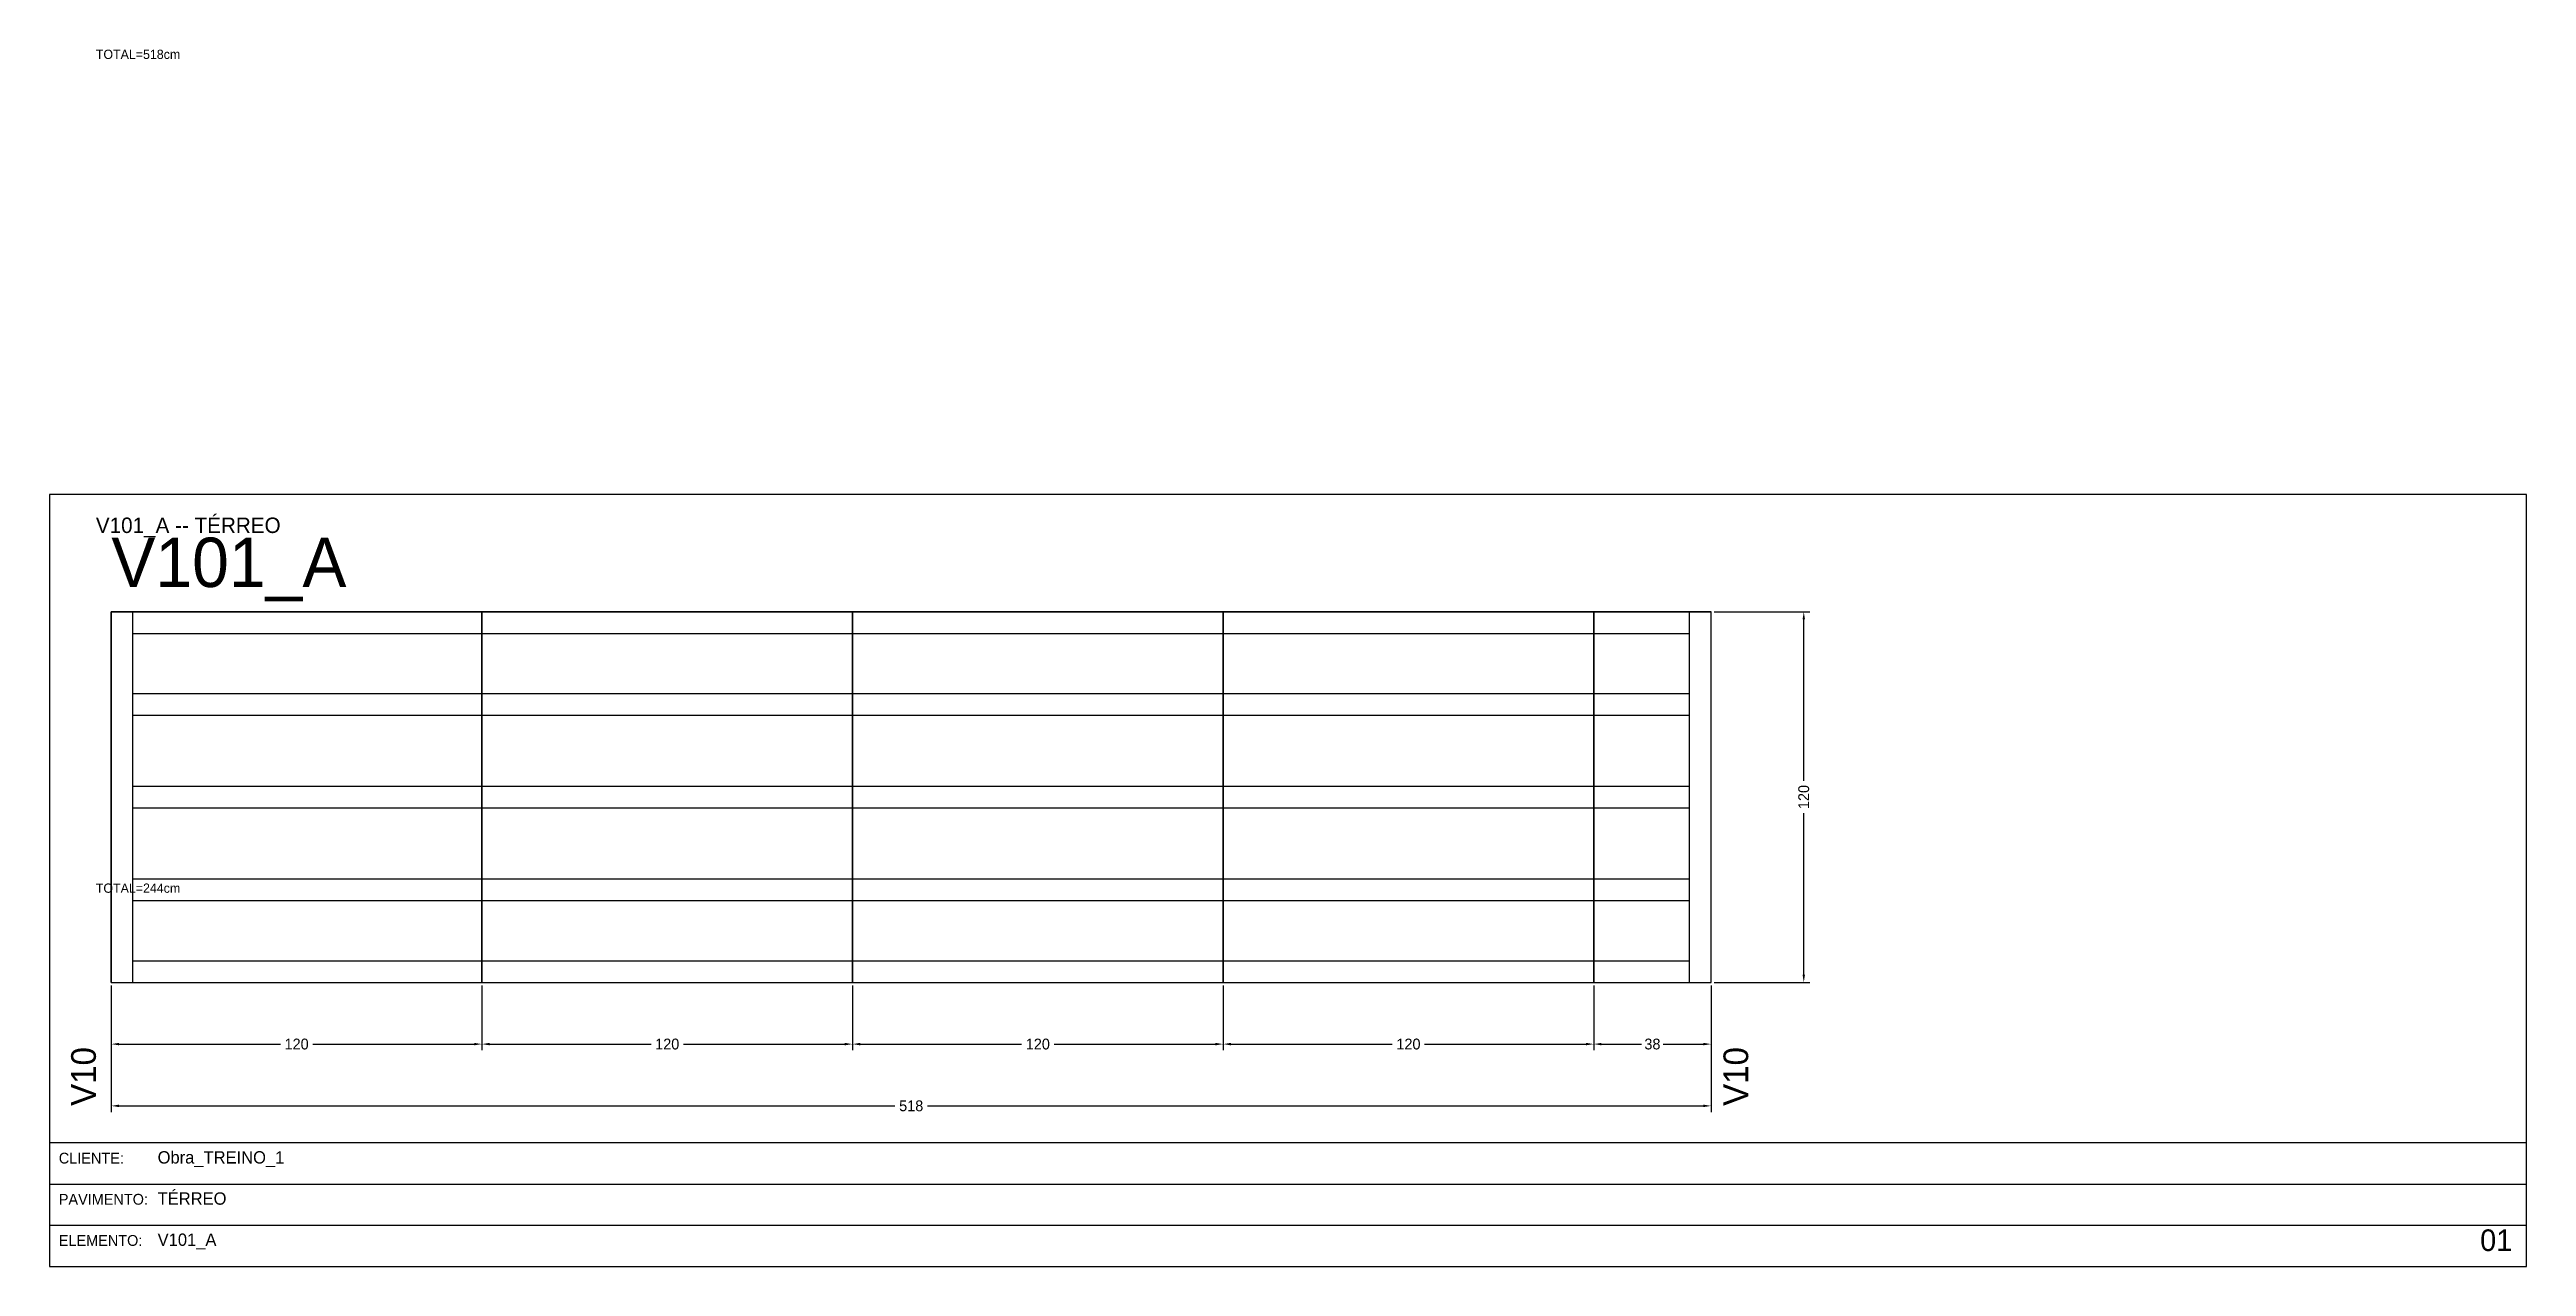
# Model space of a CAD drawing. Header units: metres. Extents: x 0 to 3268, y -4496 to 124.
# Drawn here: x 0 to 802, y -270 to 124 of the extents above; entities that cross this region are included whole.
import ezdxf

# ---------------------------------------------------------------- set-up
doc = ezdxf.new("R2010")
doc.units = ezdxf.units.M
for name, color, linetype in [('5', 5, 'Continuous'), ('BORDA_CELULA', 9, 'Continuous'), ('CARIMBO', 9, 'Continuous'), ('COTA', 241, 'Continuous'), ('NOMENCLATURA', 7, 'Continuous'), ('Painéis', 200, 'Continuous'), ('SARR_2.2x7', 40, 'Continuous')]:
    doc.layers.add(name, color=color, linetype=linetype)
doc.dimstyles.new('COTA', dxfattribs={"dimtxt": 3.5, "dimasz": 2.5, "dimexe": 2, "dimexo": 1, "dimgap": 0.9, "dimtad": 1, "dimdec": 0, "dimrnd": 1, "dimcen": 2.5, "dimclrd": 4, "dimclre": 4, "dimclrt": 4, "dimazin": 3, "dimtfac": 1, "dimtmove": 0, "dimatfit": 3})

msp = doc.modelspace()

# ---------------------------------------------------------------- texts
at = {"layer": '5'}
for p in [(15, -218), (550, -218)]:
    msp.add_text('V10', height=8, rotation=90, dxfattribs=at).set_placement(p)
at = {"layer": 'CARIMBO', "color": 2}
for s, p in [('Obra_TREINO_1', (35, -236.67)), ('TÉRREO', (35, -250)), ('V101_A', (35, -263.33))]:
    msp.add_text(s, height=4, dxfattribs=at).set_placement(p)
at = {"layer": 'CARIMBO', "color": 9}
for s, p in [('CLIENTE:', (3, -236.67)), ('PAVIMENTO:', (3, -250)), ('ELEMENTO:', (3, -263.33))]:
    msp.add_text(s, height=3.5, dxfattribs=at).set_placement(p)
at = {"layer": 'CARIMBO', "color": 3}
msp.add_text('01', height=7, dxfattribs=at).set_placement((787, -265))
at = {"layer": 'COTA'}
for s, p in [('TOTAL=518cm', (15, 121)), ('TOTAL=244cm', (15, -149))]:
    msp.add_text(s, height=3, dxfattribs=at).set_placement(p)
at = {"layer": 'NOMENCLATURA'}
for s, height, p in [('V101_A -- TÉRREO', 5, (15, -32.5)), ('V101_A', 16, (20, -50))]:
    msp.add_text(s, height=height, dxfattribs=at).set_placement(p)

# ---------------------------------------------------------------- blocks, each defined once
blk = doc.blocks.new('_CLOSEDFILLED')
at = {"color": 0, "linetype": 'BYBLOCK'}
blk.add_solid([(-1, 0.16), (0, 0), (-1, -0.16)], dxfattribs=at)
blk = doc.blocks.new('*D1')
at = {"color": 4}
for p, q in [((20, -179), (20, -200)), ((140, -179), (140, -200)), ((22.5, -198), (74.75, -198)), ((85.25, -198), (137.5, -198))]:
    blk.add_line(p, q, dxfattribs=at)
at = {"layer": 'Defpoints'}
for p in [(20, -178), (140, -178), (20, -198)]:
    blk.add_point(p, dxfattribs=at)
at = {"layer": 'COTA', "color": 4, "xscale": 2.5, "yscale": 2.5, "rotation": 180}
blk.add_blockref('_CLOSEDFILLED', (20, -198), dxfattribs=at)
at = {"layer": 'COTA', "color": 4, "xscale": 2.5, "yscale": 2.5}
blk.add_blockref('_CLOSEDFILLED', (140, -198), dxfattribs=at)
at = {"layer": 'COTA', "color": 4, "insert": (80, -198), "char_height": 3.5, "attachment_point": 5}
blk.add_mtext('120', dxfattribs=at)
blk = doc.blocks.new('*D2')
at = {"color": 4}
for p, q in [((140, -179), (140, -200)), ((260, -179), (260, -200)), ((142.5, -198), (194.75, -198)), ((205.25, -198), (257.5, -198))]:
    blk.add_line(p, q, dxfattribs=at)
at = {"layer": 'Defpoints'}
for p in [(140, -178), (260, -178), (140, -198)]:
    blk.add_point(p, dxfattribs=at)
at = {"layer": 'COTA', "color": 4, "xscale": 2.5, "yscale": 2.5, "rotation": 180}
blk.add_blockref('_CLOSEDFILLED', (140, -198), dxfattribs=at)
at = {"layer": 'COTA', "color": 4, "xscale": 2.5, "yscale": 2.5}
blk.add_blockref('_CLOSEDFILLED', (260, -198), dxfattribs=at)
at = {"layer": 'COTA', "color": 4, "insert": (200, -198), "char_height": 3.5, "attachment_point": 5}
blk.add_mtext('120', dxfattribs=at)
blk = doc.blocks.new('*D3')
at = {"color": 4}
for p, q in [((260, -179), (260, -200)), ((380, -179), (380, -200)), ((262.5, -198), (314.75, -198)), ((325.25, -198), (377.5, -198))]:
    blk.add_line(p, q, dxfattribs=at)
at = {"layer": 'Defpoints'}
for p in [(260, -178), (380, -178), (260, -198)]:
    blk.add_point(p, dxfattribs=at)
at = {"layer": 'COTA', "color": 4, "xscale": 2.5, "yscale": 2.5, "rotation": 180}
blk.add_blockref('_CLOSEDFILLED', (260, -198), dxfattribs=at)
at = {"layer": 'COTA', "color": 4, "xscale": 2.5, "yscale": 2.5}
blk.add_blockref('_CLOSEDFILLED', (380, -198), dxfattribs=at)
at = {"layer": 'COTA', "color": 4, "insert": (320, -198), "char_height": 3.5, "attachment_point": 5}
blk.add_mtext('120', dxfattribs=at)
blk = doc.blocks.new('*D4')
at = {"color": 4}
for p, q in [((380, -179), (380, -200)), ((500, -179), (500, -200)), ((382.5, -198), (434.75, -198)), ((445.25, -198), (497.5, -198))]:
    blk.add_line(p, q, dxfattribs=at)
at = {"layer": 'Defpoints'}
for p in [(380, -178), (500, -178), (380, -198)]:
    blk.add_point(p, dxfattribs=at)
at = {"layer": 'COTA', "color": 4, "xscale": 2.5, "yscale": 2.5, "rotation": 180}
blk.add_blockref('_CLOSEDFILLED', (380, -198), dxfattribs=at)
at = {"layer": 'COTA', "color": 4, "xscale": 2.5, "yscale": 2.5}
blk.add_blockref('_CLOSEDFILLED', (500, -198), dxfattribs=at)
at = {"layer": 'COTA', "color": 4, "insert": (440, -198), "char_height": 3.5, "attachment_point": 5}
blk.add_mtext('120', dxfattribs=at)
blk = doc.blocks.new('*D5')
at = {"color": 4}
for p, q in [((500, -179), (500, -200)), ((538, -179), (538, -200)), ((502.5, -198), (515.5, -198)), ((522.5, -198), (535.5, -198))]:
    blk.add_line(p, q, dxfattribs=at)
at = {"layer": 'Defpoints'}
for p in [(500, -178), (538, -178), (500, -198)]:
    blk.add_point(p, dxfattribs=at)
at = {"layer": 'COTA', "color": 4, "xscale": 2.5, "yscale": 2.5, "rotation": 180}
blk.add_blockref('_CLOSEDFILLED', (500, -198), dxfattribs=at)
at = {"layer": 'COTA', "color": 4, "xscale": 2.5, "yscale": 2.5}
blk.add_blockref('_CLOSEDFILLED', (538, -198), dxfattribs=at)
at = {"layer": 'COTA', "color": 4, "insert": (519, -198), "char_height": 3.5, "attachment_point": 5}
blk.add_mtext('38', dxfattribs=at)
blk = doc.blocks.new('*D6')
at = {"color": 4}
for p, q in [((20, -179), (20, -220)), ((538, -179), (538, -220)), ((22.5, -218), (273.75, -218)), ((284.25, -218), (535.5, -218))]:
    blk.add_line(p, q, dxfattribs=at)
at = {"layer": 'Defpoints'}
for p in [(20, -178), (538, -178), (20, -218)]:
    blk.add_point(p, dxfattribs=at)
at = {"layer": 'COTA', "color": 4, "xscale": 2.5, "yscale": 2.5, "rotation": 180}
blk.add_blockref('_CLOSEDFILLED', (20, -218), dxfattribs=at)
at = {"layer": 'COTA', "color": 4, "xscale": 2.5, "yscale": 2.5}
blk.add_blockref('_CLOSEDFILLED', (538, -218), dxfattribs=at)
at = {"layer": 'COTA', "color": 4, "insert": (279, -218), "char_height": 3.5, "attachment_point": 5}
blk.add_mtext('518', dxfattribs=at)
blk = doc.blocks.new('*D7')
at = {"color": 4}
for p, q in [((539, -58), (570, -58)), ((568, -112.75), (568, -60.5)), ((568, -175.5), (568, -123.25)), ((539, -178), (570, -178))]:
    blk.add_line(p, q, dxfattribs=at)
at = {"layer": 'Defpoints'}
for p in [(538, -58), (538, -178), (568, -178)]:
    blk.add_point(p, dxfattribs=at)
at = {"layer": 'COTA', "color": 4, "xscale": 2.5, "yscale": 2.5}
for p, rotation in [((568, -58), 90), ((568, -178), 270)]:
    blk.add_blockref('_CLOSEDFILLED', p, dxfattribs=dict(at, rotation=rotation))
at = {"layer": 'COTA', "color": 4, "insert": (568, -118), "char_height": 3.5, "attachment_point": 5, "rotation": 90}
blk.add_mtext('120', dxfattribs=at)
blk = doc.blocks.new('*D8')
at = {"color": 4}
for p, q in [((539, -58), (570, -58)), ((568, -112.75), (568, -60.5)), ((568, -175.5), (568, -123.25)), ((539, -178), (570, -178))]:
    blk.add_line(p, q, dxfattribs=at)
at = {"layer": 'Defpoints'}
for p in [(538, -58), (538, -178), (568, -178)]:
    blk.add_point(p, dxfattribs=at)
at = {"layer": 'COTA', "color": 4, "xscale": 2.5, "yscale": 2.5}
for p, rotation in [((568, -58), 90), ((568, -178), 270)]:
    blk.add_blockref('_CLOSEDFILLED', p, dxfattribs=dict(at, rotation=rotation))
at = {"layer": 'COTA', "color": 4, "insert": (568, -118), "char_height": 3.5, "attachment_point": 5, "rotation": 90}
blk.add_mtext('120', dxfattribs=at)
blk = doc.blocks.new('*D9')
at = {"color": 4}
for p, q in [((539, -58), (570, -58)), ((568, -112.75), (568, -60.5)), ((568, -175.5), (568, -123.25)), ((539, -178), (570, -178))]:
    blk.add_line(p, q, dxfattribs=at)
at = {"layer": 'Defpoints'}
for p in [(538, -58), (538, -178), (568, -178)]:
    blk.add_point(p, dxfattribs=at)
at = {"layer": 'COTA', "color": 4, "xscale": 2.5, "yscale": 2.5}
for p, rotation in [((568, -58), 90), ((568, -178), 270)]:
    blk.add_blockref('_CLOSEDFILLED', p, dxfattribs=dict(at, rotation=rotation))
at = {"layer": 'COTA', "color": 4, "insert": (568, -118), "char_height": 3.5, "attachment_point": 5, "rotation": 90}
blk.add_mtext('120', dxfattribs=at)
blk = doc.blocks.new('*D10')
at = {"color": 4}
for p, q in [((539, -58), (570, -58)), ((568, -112.75), (568, -60.5)), ((568, -175.5), (568, -123.25)), ((539, -178), (570, -178))]:
    blk.add_line(p, q, dxfattribs=at)
at = {"layer": 'Defpoints'}
for p in [(538, -58), (538, -178), (568, -178)]:
    blk.add_point(p, dxfattribs=at)
at = {"layer": 'COTA', "color": 4, "xscale": 2.5, "yscale": 2.5}
for p, rotation in [((568, -58), 90), ((568, -178), 270)]:
    blk.add_blockref('_CLOSEDFILLED', p, dxfattribs=dict(at, rotation=rotation))
at = {"layer": 'COTA', "color": 4, "insert": (568, -118), "char_height": 3.5, "attachment_point": 5, "rotation": 90}
blk.add_mtext('120', dxfattribs=at)
blk = doc.blocks.new('*D11')
at = {"color": 4}
for p, q in [((539, -58), (570, -58)), ((568, -112.75), (568, -60.5)), ((568, -175.5), (568, -123.25)), ((539, -178), (570, -178))]:
    blk.add_line(p, q, dxfattribs=at)
at = {"layer": 'Defpoints'}
for p in [(538, -58), (538, -178), (568, -178)]:
    blk.add_point(p, dxfattribs=at)
at = {"layer": 'COTA', "color": 4, "xscale": 2.5, "yscale": 2.5}
for p, rotation in [((568, -58), 90), ((568, -178), 270)]:
    blk.add_blockref('_CLOSEDFILLED', p, dxfattribs=dict(at, rotation=rotation))
at = {"layer": 'COTA', "color": 4, "insert": (568, -118), "char_height": 3.5, "attachment_point": 5, "rotation": 90}
blk.add_mtext('120', dxfattribs=at)

# ---------------------------------------------------------------- dimensions: what is measured, and where the dimension line sits
at = {"layer": 'COTA'}
for picture in ['*D7', '*D8', '*D9', '*D10', '*D11']:
    dim = msp.add_linear_dim(base=(568, -178), p1=(538, -178), p2=(538, -58), angle=90, dimstyle='COTA', dxfattribs=at)
    dim.commit()
    dim.dimension.update_dxf_attribs({"geometry": picture, "text_midpoint": (568, -118)})
for base, p1, p2, picture, middle in [((20, -198), (20, -178), (140, -178), '*D1', (80, -198)), ((20, -218), (20, -178), (538, -178), '*D6', (279, -218)), ((140, -198), (140, -178), (260, -178), '*D2', (200, -198)), ((260, -198), (260, -178), (380, -178), '*D3', (320, -198)), ((380, -198), (380, -178), (500, -178), '*D4', (440, -198)), ((500, -198), (500, -178), (538, -178), '*D5', (519, -198))]:
    dim = msp.add_linear_dim(base=base, p1=p1, p2=p2, dimstyle='COTA', dxfattribs=at)
    dim.commit()
    dim.dimension.update_dxf_attribs({"geometry": picture, "text_midpoint": middle})

# ---------------------------------------------------------------- linework, layer by layer
at = {"layer": 'BORDA_CELULA'}
for points in [[(0, -270), (802, -270), (802, -20), (0, -20)], [(0, -270), (802, -270), (802, -230), (0, -230)]]:
    msp.add_lwpolyline(points, close=True, dxfattribs=at)
at = {"layer": 'CARIMBO'}
for p, q in [((0, -243.33), (802, -243.33)), ((0, -256.67), (802, -256.67)), ((0, -270), (802, -270))]:
    msp.add_line(p, q, dxfattribs=at)
at = {"layer": 'Painéis'}
for points in [[(20, -178), (20, -58)], [(20, -58), (140, -58)], [(20, -178), (140, -178), (140, -58), (20, -58), (20, -178)], [(140, -178), (140, -58)], [(140, -58), (260, -58)], [(140, -178), (260, -178), (260, -58), (140, -58), (140, -178)], [(260, -178), (260, -58)], [(260, -58), (380, -58)], [(260, -178), (380, -178), (380, -58), (260, -58), (260, -178)], [(380, -178), (380, -58)], [(380, -58), (500, -58)], [(380, -178), (500, -178), (500, -58), (380, -58), (380, -178)], [(500, -178), (500, -58)], [(500, -58), (538, -58)], [(500, -178), (538, -178), (538, -58), (500, -58), (500, -178)], [(538, -178), (538, -58)], [(20, -178), (140, -178)], [(140, -178), (260, -178)], [(260, -178), (380, -178)], [(380, -178), (500, -178)], [(500, -178), (538, -178)]]:
    msp.add_lwpolyline(points, dxfattribs=at)
at = {"layer": 'SARR_2.2x7'}
for points in [[(27, -178), (27, -58)], [(531, -178), (531, -58)], [(27, -65), (140, -65)], [(140, -65), (260, -65)], [(260, -65), (380, -65)], [(380, -65), (500, -65)], [(500, -65), (531, -65)], [(27, -84.5), (140, -84.5)], [(140, -84.5), (260, -84.5)], [(260, -84.5), (380, -84.5)], [(380, -84.5), (500, -84.5)], [(500, -84.5), (531, -84.5)], [(27, -91.5), (140, -91.5)], [(140, -91.5), (260, -91.5)], [(260, -91.5), (380, -91.5)], [(380, -91.5), (500, -91.5)], [(500, -91.5), (531, -91.5)], [(27, -114.5), (140, -114.5)], [(140, -114.5), (260, -114.5)], [(260, -114.5), (380, -114.5)], [(380, -114.5), (500, -114.5)], [(500, -114.5), (531, -114.5)], [(27, -121.5), (140, -121.5)], [(140, -121.5), (260, -121.5)], [(260, -121.5), (380, -121.5)], [(380, -121.5), (500, -121.5)], [(500, -121.5), (531, -121.5)], [(27, -144.5), (140, -144.5)], [(27, -151.5), (140, -151.5)], [(140, -144.5), (260, -144.5)], [(140, -151.5), (260, -151.5)], [(260, -144.5), (380, -144.5)], [(260, -151.5), (380, -151.5)], [(380, -144.5), (500, -144.5)], [(380, -151.5), (500, -151.5)], [(500, -144.5), (531, -144.5)], [(500, -151.5), (531, -151.5)], [(27, -171), (140, -171)], [(140, -171), (260, -171)], [(260, -171), (380, -171)], [(380, -171), (500, -171)], [(500, -171), (531, -171)]]:
    msp.add_lwpolyline(points, dxfattribs=at)

msp.set_redraw_order([(e.dxf.handle, doc.entitydb.next_handle()) for e in msp.query("TEXT MTEXT ATTDEF DIMENSION ARC_DIMENSION")])  # texts and dimensions are drawn at this point

doc.saveas('drawing.dxf')
